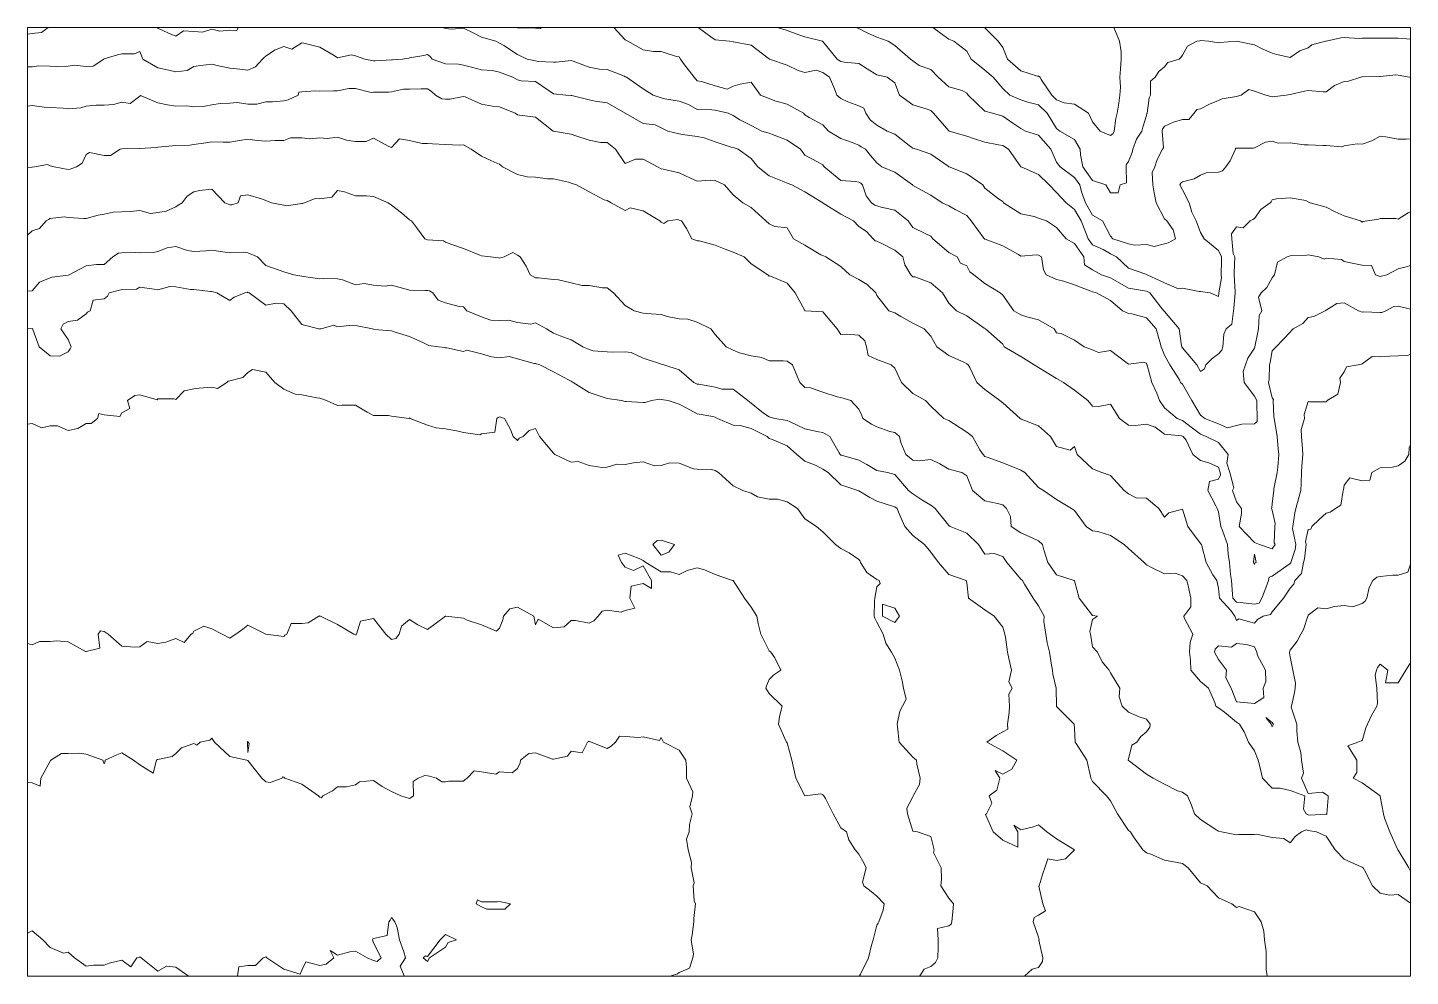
# Paper-space layout 'Layout1' of a CAD drawing. Extents: x 29 to 260, y 20 to 178.
# The model-space entities are those that its viewports show. They can reach past a viewport. Long polylines and large blocks are cut down to what shows.
import ezdxf

# ---------------------------------------------------------------- set-up
doc = ezdxf.new("R2010")
doc.units = 0
doc.header["$LTSCALE"] = 5
doc.linetypes.add('DASHED2', pattern=[9.525, 6.35, -3.175])
doc.layers.add('Contour_Line_Intermediate', color=7, linetype='DASHED2', true_color=0xd9d9d9)
doc.layers.add('Contour_Line_Major', color=7, linetype='Continuous', true_color=0x6b6b6b)
doc.layers.add('L-MON', color=1, linetype='Continuous')

msp = doc.modelspace()

# ---------------------------------------------------------------- linework, layer by layer
at = {"layer": 'Contour_Line_Intermediate', "linetype": 'Continuous', "lineweight": 13, "flags": 128}
for points, elevation in [([(540168.628, 6047545.685), (540169.472, 6047543.996), (540170.317, 6047543.211), (540172.547, 6047540.996), (540173.317, 6047539.967), (540174.126, 6047537.996), (540176.317, 6047536.067), (540179.137, 6047535.176), (540179.317, 6047535.147), (540179.552, 6047534.996), (540179.729, 6047534.584), (540181.506, 6047531.996), (540182.316, 6047531.219), (540183.584, 6047530.729), (540185.316, 6047530.458), (540187.618, 6047528.997), (540188.316, 6047527.552), (540189.589, 6047525.997), (540191.316, 6047525.282), (540191.748, 6047525.565), (540191.926, 6047525.997), (540192.222, 6047528.09), (540192.415, 6047528.997), (540192.672, 6047530.64), (540192.884, 6047531.996), (540192.968, 6047533.344), (540192.877, 6047534.996), (540192.971, 6047536.341), (540193.087, 6047537.996), (540193.087, 6047539.225), (540192.834, 6047540.996), (540191.669, 6047543.643), (540191.909, 6047543.996), (540191.508, 6047546.804)], 905.957), ([(540158.318, 6047544.5), (540159.578, 6047543.996), (540161.317, 6047543.506), (540162.958, 6047542.356), (540164.317, 6047541.31), (540165.182, 6047540.996), (540167.317, 6047539.354), (540168.053, 6047537.996), (540170.317, 6047536.137), (540171.748, 6047534.996), (540173.317, 6047533.073), (540174.52, 6047531.996), (540176.317, 6047531.233), (540177.491, 6047530.822), (540179.317, 6047530.352), (540180.745, 6047528.997), (540182.316, 6047526.429), (540182.833, 6047525.997), (540185.316, 6047524.59), (540186.221, 6047522.997), (540186.275, 6047522.038), (540186.697, 6047519.997), (540188.316, 6047517.766), (540190.508, 6047516.997), (540191.316, 6047515.705), (540192.609, 6047515.705), (540192.932, 6047516.997), (540193.976, 6047517.337), (540193.944, 6047519.997), (540193.932, 6047520.38), (540194.316, 6047520.941), (540194.9, 6047522.413), (540195.024, 6047522.997), (540195.644, 6047524.669), (540196.551, 6047525.997), (540196.69, 6047526.623), (540197.316, 6047528.607), (540197.377, 6047528.935), (540197.413, 6047528.997), (540197.767, 6047531.545), (540198.001, 6047531.996), (540198.001, 6047534.311), (540198.739, 6047534.996), (540199.373, 6047535.939), (540200.316, 6047536.742), (540200.888, 6047537.424), (540202.771, 6047537.996), (540203.064, 6047538.248), (540203.315, 6047538.65), (540204.163, 6047540.149), (540205.738, 6047540.996), (540206.227, 6047541.084), (540206.315, 6047541.108), (540207.712, 6047540.996), (540209.315, 6047540.705), (540209.56, 6047540.751), (540212.315, 6047540.994), (540212.317, 6047540.994), (540215.315, 6047540.395), (540216.603, 6047539.708), (540218.315, 6047538.995), (540219.075, 6047538.756), (540221.315, 6047538.281), (540222.919, 6047539.391), (540224.314, 6047539.915), (540224.932, 6047540.378), (540227.198, 6047540.996), (540227.291, 6047541.02), (540227.314, 6047541.018), (540229.745, 6047541.565), (540230.314, 6047541.611), (540232.842, 6047541.468), (540233.314, 6047541.483), (540235.832, 6047541.478), (540236.314, 6047541.526), (540238.783, 6047541.526), (540239.314, 6047541.477), (540241.997, 6047541.312), (540242.314, 6047541.323), (540245.201, 6047541.108)], 906.956), ([(540144.187, 6047546.996), (540146.318, 6047544.408), (540146.815, 6047543.996), (540149.318, 6047543.095), (540150.721, 6047542.399), (540152.318, 6047541.679), (540154.211, 6047540.996), (540155.318, 6047540.297), (540157.928, 6047537.996), (540158.318, 6047537.737), (540159.379, 6047536.935), (540161.317, 6047536.298), (540162.524, 6047534.996), (540164.317, 6047533.389), (540166.527, 6047532.787), (540167.317, 6047532.348), (540167.56, 6047531.996), (540170.317, 6047529.342), (540171.597, 6047528.997), (540173.317, 6047528.483), (540175.003, 6047527.311), (540176.317, 6047526.414), (540177.132, 6047525.997), (540179.317, 6047525.288), (540181.368, 6047522.997), (540182.316, 6047520.819), (540182.885, 6047519.997), (540185.316, 6047518.267), (540186.179, 6047516.997), (540186.454, 6047515.859), (540187.107, 6047513.997), (540188.316, 6047511.949), (540189.994, 6047510.997), (540191.316, 6047508.474), (540191.72, 6047507.998), (540194.316, 6047507.174), (540195.36, 6047506.953), (540197.316, 6047507.037), (540198.61, 6047506.703), (540200.316, 6047507.177), (540200.958, 6047507.355), (540202.163, 6047507.998), (540201.779, 6047509.534), (540200.715, 6047510.997), (540200.316, 6047511.354), (540198.902, 6047513.997), (540198.604, 6047515.709), (540198.38, 6047516.997), (540198.237, 6047519.075), (540198.726, 6047519.997), (540199.079, 6047521.233), (540199.961, 6047522.997), (540200.126, 6047523.186), (540199.951, 6047525.997), (540200.008, 6047526.304), (540200.316, 6047526.83), (540201.832, 6047527.48), (540203.315, 6047527.931), (540204.397, 6047527.915), (540205.269, 6047528.997), (540205.706, 6047529.606), (540206.315, 6047529.725), (540207.829, 6047530.482), (540209.315, 6047531.108), (540209.939, 6047531.372), (540212.315, 6047531.79), (540212.491, 6047531.82), (540213.107, 6047531.996), (540214.369, 6047532.943), (540215.315, 6047532.659), (540217.207, 6047531.996), (540218.315, 6047531.719), (540220.623, 6047531.996), (540221.315, 6047532.126), (540223.663, 6047532.648), (540224.314, 6047532.792), (540226.794, 6047532.517), (540227.314, 6047532.551), (540228.693, 6047533.617), (540230.314, 6047534.266), (540231.008, 6047534.302), (540233.089, 6047534.996), (540233.255, 6047535.055), (540233.314, 6047535.041), (540236.223, 6047535.087), (540236.314, 6047535.077), (540238.955, 6047535.355), (540239.314, 6047535.344), (540241.199, 6047534.996), (540242.314, 6047534.603), (540242.89, 6047534.42)], 907.956), ([(540131.319, 6047544.888), (540133.118, 6047543.996), (540134.319, 6047543.688), (540134.752, 6047543.563), (540137.319, 6047542.774), (540139.279, 6047542.035), (540140.318, 6047541.702), (540143.214, 6047540.996), (540143.318, 6047540.947), (540145.707, 6047537.996), (540146.318, 6047537.617), (540146.838, 6047537.476), (540149.318, 6047537.278), (540150.683, 6047536.362), (540152.318, 6047535.363), (540154.02, 6047534.996), (540155.318, 6047534.023), (540156.111, 6047531.996), (540158.318, 6047530.386), (540160.691, 6047529.623), (540161.317, 6047529.422), (540161.778, 6047528.997), (540164.317, 6047526.03), (540164.384, 6047525.997), (540167.317, 6047525.124), (540168.608, 6047524.706), (540170.317, 6047524.121), (540172.615, 6047523.699), (540173.317, 6047523.585), (540174.307, 6047522.997), (540176.317, 6047520.049), (540176.387, 6047519.997), (540179.317, 6047518.721), (540181.055, 6047516.997), (540182.316, 6047515.733), (540183.923, 6047513.997), (540185.316, 6047512.896), (540186.399, 6047510.997), (540187.124, 6047509.19), (540187.551, 6047507.998), (540188.316, 6047506.98), (540190.098, 6047506.216), (540191.316, 6047505.502), (540192.291, 6047504.998), (540194.316, 6047503.136), (540197.204, 6047502.109), (540197.316, 6047502.077), (540197.409, 6047501.998), (540200.316, 6047500.652), (540202.659, 6047499.654), (540203.315, 6047499.751), (540206.094, 6047499.219), (540206.315, 6047499.228), (540207.924, 6047498.998), (540209.315, 6047498.402), (540209.384, 6047498.929), (540209.391, 6047498.998), (540209.839, 6047501.474), (540209.801, 6047501.998), (540209.804, 6047504.509), (540209.821, 6047504.998), (540209.315, 6047506.039), (540206.921, 6047507.998), (540206.315, 6047509.087), (540205.607, 6047510.997), (540204.873, 6047512.439), (540204.446, 6047513.997), (540203.315, 6047516.209), (540202.856, 6047516.997), (540203.031, 6047517.281), (540203.315, 6047517.526), (540205.279, 6047518.034), (540206.315, 6047518.638), (540207.271, 6047519.041), (540209.315, 6047519.132), (540209.971, 6047519.341), (540210.575, 6047519.997), (540211.297, 6047521.015), (540212.155, 6047522.997), (540212.194, 6047523.118), (540212.315, 6047523.161), (540215.151, 6047523.161), (540215.315, 6047523.208), (540217.174, 6047524.138), (540218.315, 6047524.328), (540219.272, 6047523.954), (540221.315, 6047524.031), (540223.638, 6047523.673), (540224.314, 6047523.706), (540226.72, 6047523.591), (540227.314, 6047523.563), (540229.925, 6047523.385), (540230.314, 6047523.54), (540232.464, 6047523.847), (540233.314, 6047523.797), (540234.919, 6047524.392), (540236.314, 6047525.164), (540237.274, 6047525.036), (540239.314, 6047524.654), (540240.657, 6047524.654), (540242.314, 6047524.764), (540243.104, 6047525.206)], 908.956), ([(540089.321, 6047546.985), (540090.973, 6047543.996), (540092.321, 6047543.251), (540093.1, 6047543.217), (540095.321, 6047543.167), (540096.188, 6047543.128), (540097.09, 6047543.996), (540097.674, 6047544.642)], 910.956), ([(540107.32, 6047544.708), (540107.76, 6047543.996), (540110.32, 6047541.231), (540110.759, 6047540.996), (540113.32, 6047539.533), (540115.032, 6047539.284), (540116.32, 6047539.28), (540118.894, 6047538.422), (540119.319, 6047538.375), (540119.547, 6047537.996), (540120.059, 6047537.257), (540121.798, 6047534.996), (540122.319, 6047534.383), (540123.041, 6047534.275), (540125.319, 6047533.564), (540127.325, 6047532.991), (540128.319, 6047533.488), (540129.479, 6047533.836), (540131.319, 6047534.171), (540132.906, 6047531.996), (540134.319, 6047531.436), (540135.286, 6047531.029), (540137.319, 6047530.487), (540140.054, 6047528.997), (540140.318, 6047528.688), (540141.035, 6047528.28), (540143.318, 6047527.054), (540144.238, 6047525.997), (540146.318, 6047524.748), (540148.207, 6047524.108), (540149.318, 6047523.63), (540149.701, 6047523.379), (540150.398, 6047522.997), (540151.265, 6047521.944), (540152.318, 6047520.666), (540153.169, 6047519.997), (540155.318, 6047519.123), (540158.244, 6047516.997), (540158.318, 6047516.907), (540158.524, 6047516.791), (540161.317, 6047515.301), (540163.236, 6047513.997), (540164.317, 6047513.504), (540165.385, 6047512.93), (540167.317, 6047511.891), (540168.056, 6047510.997), (540170.169, 6047508.145), (540170.26, 6047507.998), (540170.317, 6047507.946), (540170.388, 6047507.927), (540173.317, 6047506.855), (540175.946, 6047505.369), (540176.317, 6047505.14), (540178.97, 6047505.345), (540179.317, 6047505.275), (540179.811, 6047504.998), (540180.143, 6047502.824), (540180.583, 6047501.998), (540182.316, 6047501.222), (540183.301, 6047501.014), (540185.316, 6047500.308), (540188.029, 6047499.285), (540188.316, 6047499.16), (540188.965, 6047498.998), (540191.316, 6047497.705), (540193.324, 6047495.998), (540194.316, 6047495.546), (540194.855, 6047495.459), (540197.316, 6047494.835), (540198.917, 6047492.998), (540199.512, 6047490.802), (540199.753, 6047489.998), (540200.316, 6047488.613), (540201.202, 6047486.999), (540202.837, 6047484.477), (540203.005, 6047483.999), (540203.315, 6047483.74), (540204.855, 6047480.999), (540206.315, 6047478.564), (540207.04, 6047477.999), (540209.315, 6047477.107), (540210.84, 6047476.474), (540212.315, 6047476.833), (540213.248, 6047477.066), (540215.315, 6047477.137), (540215.795, 6047477.519), (540215.761, 6047477.999), (540215.716, 6047480.598), (540215.709, 6047480.999), (540215.315, 6047481.734), (540213.617, 6047483.999), (540213.428, 6047485.886), (540213.856, 6047486.999), (540214.251, 6047488.062), (540215.315, 6047489.773), (540215.368, 6047489.945), (540215.378, 6047489.998), (540215.876, 6047492.438), (540215.99, 6047492.998), (540216.128, 6047495.185), (540216.56, 6047495.998), (540216.02, 6047498.292), (540216.461, 6047498.998), (540217.416, 6047499.897), (540218.315, 6047501.469), (540218.658, 6047501.998), (540219.176, 6047504.136), (540220.815, 6047504.998), (540221.315, 6047505.162), (540224.037, 6047505.275), (540224.314, 6047505.345), (540226.05, 6047504.998), (540226.954, 6047504.638), (540227.314, 6047504.768), (540229.855, 6047504.538), (540230.314, 6047504.241), (540232.175, 6047503.859), (540233.314, 6047503.625), (540234.868, 6047503.552), (540235.511, 6047501.998), (540236.314, 6047501.735), (540236.562, 6047501.75), (540237.398, 6047501.998), (540239.314, 6047502.988), (540240.649, 6047503.333), (540242.314, 6047503.905), (540244.385, 6047504.069)], 910.956), ([(540009.357, 6047542.028), (540011.325, 6047542.299), (540012.895, 6047542.426), (540014.325, 6047543.502), (540014.628, 6047543.692), (540015.9, 6047543.996), (540016.8, 6047544.521)], 911.956), ([(540031.072, 6047545.247), (540031.385, 6047543.996), (540032.324, 6047543.157), (540033.95, 6047542.37), (540035.324, 6047541.829), (540036.619, 6047542.7), (540038.323, 6047542.601), (540039.79, 6047542.529), (540041.323, 6047542.996), (540042.641, 6047542.678), (540044.323, 6047542.86), (540045.518, 6047542.801), (540045.967, 6047543.996), (540046.73, 6047544.589)], 911.956), ([(540065.961, 6047546.357), (540067.768, 6047543.996), (540068.322, 6047543.842), (540068.498, 6047543.82), (540071.322, 6047543.269), (540071.916, 6047543.401), (540074.322, 6047543.643), (540074.644, 6047543.673), (540077.321, 6047543.465), (540079.643, 6047543.318), (540080.321, 6047543.105), (540081.316, 6047543.002), (540083.321, 6047543.194), (540084.93, 6047542.387), (540086.321, 6047541.648), (540088.733, 6047540.996), (540089.321, 6047540.685), (540090.054, 6047540.263), (540092.321, 6047538.776), (540093.958, 6047537.996), (540095.321, 6047537.719), (540095.72, 6047537.597), (540098.32, 6047537.523), (540098.812, 6047537.505), (540101.32, 6047537.773), (540101.636, 6047537.681), (540104.32, 6047536.672), (540105.98, 6047536.336), (540107.32, 6047536.289), (540110.168, 6047535.148), (540110.32, 6047535.067), (540110.506, 6047534.996), (540113.32, 6047533.027), (540114.99, 6047531.996), (540116.32, 6047531.564), (540116.951, 6047531.365), (540119.319, 6047530.983), (540120.89, 6047530.426), (540122.319, 6047529.618), (540124.781, 6047529.535), (540125.319, 6047529.505), (540127.493, 6047528.997), (540128.319, 6047528.619), (540129.448, 6047527.867), (540131.319, 6047526.934), (540133.138, 6047525.997), (540134.319, 6047525.648), (540134.893, 6047525.423), (540137.319, 6047524.469), (540139.591, 6047522.997), (540140.318, 6047521.981), (540142.52, 6047520.795), (540143.318, 6047520.339), (540143.536, 6047519.997), (540146.318, 6047517.758), (540148.712, 6047517.603), (540149.318, 6047517.439), (540149.616, 6047517.295), (540149.937, 6047516.997), (540150.514, 6047515.194), (540151.396, 6047513.997), (540151.97, 6047513.65), (540152.318, 6047513.541), (540153.036, 6047513.279), (540155.318, 6047512.77), (540157.535, 6047510.997), (540158.318, 6047509.906), (540160.5, 6047508.815), (540161.317, 6047508.431), (540161.671, 6047507.998), (540164.317, 6047505.704), (540165.731, 6047504.998), (540166.289, 6047503.97), (540167.317, 6047503.477), (540167.824, 6047502.505), (540168.474, 6047501.998), (540170.317, 6047500.523), (540172.872, 6047498.998), (540173.317, 6047498.59), (540175.189, 6047495.998), (540176.317, 6047495.319), (540177.337, 6047494.978), (540179.317, 6047494.463), (540181.925, 6047492.998), (540182.316, 6047492.341), (540183.161, 6047492.154), (540185.316, 6047491.076), (540186.921, 6047489.998), (540188.316, 6047489.465), (540189.282, 6047489.033), (540191.316, 6047489.384), (540194.074, 6047487.24), (540194.316, 6047487.11), (540196.874, 6047487.44), (540197.316, 6047487.269), (540197.385, 6047486.999), (540197.4, 6047486.914), (540198.224, 6047483.999), (540199.057, 6047482.258), (540199.499, 6047480.999), (540200.316, 6047479.783), (540202.427, 6047477.999), (540203.315, 6047477.677), (540204.745, 6047476.569), (540206.315, 6047475.393), (540207.291, 6047474.999), (540209.315, 6047474.033), (540210.967, 6047471.999), (540210.746, 6047470.568), (540211.238, 6047468.999), (540211.888, 6047466.427), (540211.67, 6047466), (540212.315, 6047464.106), (540213.165, 6047463), (540213.165, 6047462.15), (540212.785, 6047460), (540215.315, 6047457.312), (540216.146, 6047457), (540218.315, 6047456.273), (540218.779, 6047457), (540218.597, 6047457.283), (540218.711, 6047460), (540218.778, 6047460.464), (540218.315, 6047462.716), (540218.182, 6047463), (540218.226, 6047463.089), (540218.315, 6047463.841), (540218.541, 6047466), (540218.563, 6047466.248), (540219.103, 6047468.999), (540219.233, 6047469.917), (540219.377, 6047471.999), (540219.294, 6047472.978), (540219.122, 6047474.999), (540219.031, 6047475.715), (540218.625, 6047477.999), (540218.584, 6047478.268), (540218.478, 6047480.999), (540218.5, 6047481.184), (540218.315, 6047481.451), (540217.659, 6047483.999), (540217.805, 6047484.508), (540217.862, 6047486.999), (540217.969, 6047487.344), (540218.315, 6047489.298), (540218.972, 6047489.998), (540221.315, 6047492.405), (540221.557, 6047492.756), (540221.8, 6047492.998), (540223.418, 6047493.894), (540224.314, 6047494.858), (540225.263, 6047495.05), (540227.139, 6047495.998), (540227.244, 6047496.068), (540227.314, 6047496.086), (540229.1, 6047497.212), (540230.314, 6047497.318), (540232.69, 6047495.998), (540233.314, 6047495.767), (540233.518, 6047495.794), (540236.314, 6047495.722), (540236.599, 6047495.713), (540237.278, 6047495.998), (540238.609, 6047496.703), (540239.314, 6047496.761), (540242.296, 6047496.016), (540242.314, 6047496.016), (540245.291, 6047496.02)], 911.956), ([(540008.325, 6047536.384), (540010.031, 6047536.702), (540011.325, 6047536.702), (540012.431, 6047536.89), (540014.325, 6047536.825), (540015.574, 6047536.746), (540017.324, 6047536.808), (540018.345, 6047536.975), (540020.324, 6047536.789), (540021.499, 6047536.821), (540023.285, 6047537.996), (540023.293, 6047538.027), (540023.324, 6047538.055), (540025.587, 6047538.733), (540026.324, 6047538.867), (540028.424, 6047538.896), (540029.324, 6047539.251), (540029.826, 6047537.996), (540032.324, 6047536.575), (540034.164, 6047536.156), (540035.324, 6047535.867), (540037.203, 6047536.117), (540038.323, 6047536.79), (540039.403, 6047536.916), (540041.323, 6047537.141), (540042.415, 6047536.904), (540044.323, 6047536.515), (540046.004, 6047536.315), (540047.323, 6047536.158), (540048.602, 6047536.717), (540049.756, 6047537.996), (540050.066, 6047538.252), (540050.323, 6047538.485), (540051.799, 6047539.519), (540053.323, 6047540.106), (540054.658, 6047539.661), (540056.322, 6047540.72), (540056.659, 6047540.659), (540059.322, 6047539.993), (540061.723, 6047538.595), (540062.322, 6047538.211), (540064.616, 6047538.702), (540065.322, 6047538.542), (540066.855, 6047537.996), (540068.322, 6047537.729), (540068.583, 6047537.735), (540071.322, 6047537.866), (540071.452, 6047537.866), (540073.147, 6047537.996), (540074.175, 6047538.143), (540074.322, 6047538.216), (540076.692, 6047538.626), (540077.321, 6047538.783), (540077.759, 6047538.434), (540078.109, 6047537.996), (540080.321, 6047537.193), (540082.466, 6047537.141), (540083.321, 6047536.972), (540084.649, 6047536.669), (540086.321, 6047536.23), (540088.189, 6047536.129), (540089.321, 6047535.822), (540091.571, 6047534.996), (540092.321, 6047534.525), (540092.949, 6047534.368), (540095.321, 6047534.261), (540097.634, 6047532.683), (540098.32, 6047532.215), (540100.429, 6047531.996), (540101.32, 6047531.94), (540101.396, 6047531.921), (540104.32, 6047531.19), (540105.321, 6047530.995), (540107.32, 6047530.702), (540110.3, 6047528.997), (540110.32, 6047528.974), (540110.395, 6047528.921), (540113.32, 6047527.231), (540115.285, 6047527.031), (540116.32, 6047526.527), (540117.446, 6047525.997), (540119.319, 6047525.528), (540119.887, 6047525.429), (540122.319, 6047525.109), (540123.472, 6047524.844), (540125.319, 6047524.225), (540128.007, 6047523.309), (540128.319, 6047523.279), (540129.141, 6047522.997), (540131.319, 6047521.4), (540132.471, 6047519.997), (540134.319, 6047518.498), (540136.815, 6047517.501), (540137.319, 6047517.287), (540138.136, 6047516.997), (540140.318, 6047515.861), (540143.3, 6047513.997), (540143.318, 6047513.991), (540143.333, 6047513.982), (540146.318, 6047512.139), (540148.399, 6047510.997), (540149.318, 6047510.09), (540150.574, 6047509.253), (540151.672, 6047507.998), (540152.014, 6047507.694), (540152.318, 6047507.6), (540153.056, 6047507.259), (540155.318, 6047506.129), (540156.632, 6047504.998), (540156.986, 6047503.666), (540157.964, 6047501.998), (540158.318, 6047501.674), (540158.658, 6047501.658), (540161.317, 6047500.66), (540163.247, 6047498.998), (540164.317, 6047497.263), (540165.582, 6047495.998), (540167.317, 6047495.133), (540170.242, 6047493.074), (540170.317, 6047493.023), (540170.424, 6047492.998), (540173.317, 6047490.426), (540173.561, 6047489.998), (540176.317, 6047488.35), (540178.576, 6047486.999), (540179.317, 6047486.505), (540180.553, 6047485.762), (540182.316, 6047484.671), (540183.454, 6047483.999), (540185.316, 6047482.725), (540187.544, 6047480.999), (540188.316, 6047480.08), (540189.315, 6047480), (540191.316, 6047480.426), (540192.834, 6047477.999), (540194.316, 6047476.887), (540195.475, 6047476.84), (540197.316, 6047477.078), (540198.739, 6047476.576), (540200.316, 6047475.422), (540203.171, 6047475.143), (540203.315, 6047475.091), (540203.434, 6047474.999), (540203.912, 6047474.403), (540205.047, 6047471.999), (540206.315, 6047471.003), (540207.696, 6047470.619), (540209.315, 6047469.882), (540209.592, 6047468.999), (540209.686, 6047468.629), (540209.315, 6047467.902), (540207.806, 6047467.509), (540207.564, 6047466), (540208.891, 6047463.423), (540209.132, 6047463), (540209.315, 6047462.429), (540209.715, 6047460), (540209.985, 6047459.33), (540210.843, 6047457), (540210.933, 6047455.382), (540211.142, 6047454), (540211.316, 6047451.999), (540211.502, 6047451), (540211.647, 6047448.668), (540211.717, 6047448), (540212.315, 6047447.346), (540213.027, 6047447.288), (540215.315, 6047447.037), (540216.105, 6047447.21), (540216.566, 6047448), (540217.036, 6047449.279), (540217.668, 6047451), (540217.804, 6047451.511), (540218.315, 6047451.674), (540220.723, 6047453.408), (540221.315, 6047453.815), (540221.407, 6047453.908), (540221.423, 6047454), (540222.14, 6047456.175), (540222.222, 6047457), (540221.677, 6047459.638), (540221.761, 6047460), (540222.045, 6047462.27), (540222.234, 6047463), (540222.686, 6047464.628), (540223.066, 6047466), (540223.114, 6047467.2), (540223.186, 6047468.999), (540223.262, 6047470.052), (540223.403, 6047471.999), (540223.365, 6047472.949), (540223.207, 6047474.999), (540223.139, 6047476.174), (540223.668, 6047477.999), (540223.604, 6047478.71), (540224.314, 6047480.861), (540224.494, 6047480.82), (540227.314, 6047480.82), (540227.386, 6047480.927), (540227.461, 6047480.999), (540229.224, 6047482.089), (540229.672, 6047483.999), (540229.586, 6047484.727), (540230.314, 6047485.823), (540230.686, 6047486.627), (540232.667, 6047486.999), (540233.22, 6047487.092), (540233.314, 6047487.164), (540234.959, 6047488.353), (540236.314, 6047488.324), (540237.911, 6047488.401), (540239.314, 6047488.469), (540240.772, 6047488.54), (540242.314, 6047488.891), (540243.213, 6047489.099)], 912.956), ([(540009.348, 6047530.02), (540011.325, 6047530.248), (540013.351, 6047529.97), (540014.325, 6047529.907), (540016.505, 6047529.816), (540017.324, 6047529.721), (540019.459, 6047529.861), (540020.324, 6047530.137), (540022.022, 6047530.299), (540023.324, 6047530.299), (540024.886, 6047530.435), (540026.324, 6047530.794), (540027.697, 6047530.623), (540029.324, 6047531.844), (540029.409, 6047531.911), (540032.324, 6047530.689), (540033.945, 6047530.375), (540035.324, 6047530.146), (540037.126, 6047530.194), (540038.323, 6047530.021), (540040.147, 6047530.173), (540041.323, 6047530.386), (540042.705, 6047530.614), (540044.323, 6047530.678), (540045.574, 6047530.745), (540047.323, 6047530.479), (540048.84, 6047530.479), (540050.323, 6047530.891), (540051.434, 6047530.885), (540053.323, 6047531.045), (540054.088, 6047531.231), (540055.737, 6047531.996), (540055.846, 6047532.472), (540056.322, 6047532.54), (540058.614, 6047532.704), (540059.322, 6047532.66), (540061.604, 6047532.715), (540062.322, 6047532.689), (540064.19, 6047533.128), (540065.322, 6047533.128), (540067.907, 6047532.411), (540068.322, 6047532.481), (540070.837, 6047532.481), (540071.322, 6047532.521), (540073.302, 6047533.016), (540074.322, 6047533.016), (540076.28, 6047533.038), (540077.321, 6047533.049), (540077.953, 6047532.628), (540078.638, 6047531.996), (540079.69, 6047531.365), (540080.321, 6047531.345), (540081.018, 6047531.3), (540083.321, 6047531.779), (540083.629, 6047531.689), (540086.321, 6047530.467), (540088.144, 6047530.173), (540089.321, 6047530.016), (540091.959, 6047528.997), (540092.321, 6047528.683), (540092.659, 6047528.658), (540095.321, 6047528.288), (540098.315, 6047525.997), (540098.32, 6047525.995), (540098.323, 6047525.995), (540101.32, 6047525.454), (540102.098, 6047525.219), (540104.32, 6047524.5), (540106.205, 6047524.112), (540107.32, 6047524.112), (540108.685, 6047522.997), (540110.32, 6047520.594), (540112.036, 6047521.281), (540113.32, 6047521.281), (540115.72, 6047519.997), (540116.32, 6047519.692), (540116.672, 6047519.644), (540119.319, 6047519.012), (540121.207, 6047518.109), (540122.319, 6047517.628), (540124.498, 6047517.818), (540125.319, 6047517.738), (540126.906, 6047516.997), (540128.319, 6047515.328), (540129.946, 6047513.997), (540131.319, 6047513.234), (540133.797, 6047510.997), (540134.319, 6047510.52), (540135.273, 6047510.043), (540137.319, 6047509.816), (540138.401, 6047507.998), (540140.318, 6047506.962), (540142.955, 6047505.361), (540143.318, 6047505.208), (540143.817, 6047504.998), (540146.318, 6047503.403), (540147.8, 6047501.998), (540149.318, 6047501.213), (540150.695, 6047500.375), (540152.148, 6047498.998), (540152.19, 6047498.871), (540152.318, 6047498.561), (540154.312, 6047495.998), (540155.318, 6047495.633), (540156.29, 6047495.026), (540158.318, 6047493.917), (540160.207, 6047492.998), (540161.317, 6047491.764), (540162.308, 6047489.998), (540164.317, 6047488.548), (540166.955, 6047487.36), (540167.317, 6047487.161), (540167.538, 6047486.999), (540167.808, 6047486.507), (540168.989, 6047483.999), (540170.317, 6047482.87), (540172.823, 6047480.999), (540173.317, 6047480.632), (540176.253, 6047477.999), (540176.317, 6047477.941), (540176.405, 6047477.91), (540179.317, 6047476.801), (540181.272, 6047474.999), (540182.316, 6047473.317), (540184.56, 6047472.756), (540185.316, 6047473.361), (540185.751, 6047471.999), (540188.316, 6047469.636), (540189.866, 6047468.999), (540191.316, 6047468.516), (540193.614, 6047466), (540194.316, 6047465.441), (540195.562, 6047464.753), (540197.316, 6047464.691), (540199.38, 6047463), (540200.316, 6047461.53), (540201.051, 6047462.265), (540203.315, 6047462.882), (540204.24, 6047460), (540206.315, 6047457.155), (540206.47, 6047457), (540206.552, 6047456.764), (540207.261, 6047454), (540208.396, 6047451.919), (540209.028, 6047451), (540209.315, 6047449.687), (540209.49, 6047448), (540211.368, 6047445.947), (540212.084, 6047445.001), (540212.315, 6047444.32), (540212.734, 6047444.582), (540215.315, 6047443.865), (540215.839, 6047444.476), (540216.775, 6047445.001), (540218.037, 6047445.278), (540218.315, 6047445.753), (540220.161, 6047448), (540221.315, 6047449.676), (540221.926, 6047450.389), (540222.071, 6047451), (540223.193, 6047452.122), (540223.506, 6047454), (540223.706, 6047454.608), (540223.947, 6047457), (540223.851, 6047457.464), (540224.314, 6047459.462), (540224.752, 6047459.563), (540224.897, 6047460), (540226.154, 6047461.16), (540227.314, 6047462.231), (540227.96, 6047462.354), (540228.86, 6047463), (540229.739, 6047463.575), (540230.13, 6047466), (540230.191, 6047466.123), (540230.314, 6047466.863), (540231.23, 6047468.084), (540233.314, 6047467.62), (540234.577, 6047467.736), (540234.901, 6047468.999), (540235.801, 6047469.512), (540236.314, 6047469.77), (540238.397, 6047469.916), (540239.314, 6047470.138), (540240.443, 6047470.87), (540241.081, 6047471.999), (540241.169, 6047473.144), (540241.911, 6047474.999), (540242.09, 6047475.223), (540242.314, 6047475.402), (540244.547, 6047474.999)], 913.956), ([(540243.262, 6047438.052), (540242.314, 6047438.011), (540241.269, 6047437.046), (540240.572, 6047436.001), (540239.314, 6047433.903), (540237.216, 6047433.903), (540237.598, 6047436.001), (540236.314, 6047437.01), (540235.857, 6047436.458), (540235.697, 6047436.001), (540235.478, 6047435.166), (540235.769, 6047433.001), (540235.864, 6047430.451), (540235.772, 6047430.001), (540234.862, 6047428.453), (540234.187, 6047427.001), (540233.91, 6047426.405), (540233.314, 6047424.185), (540233.131, 6047424.185), (540232.582, 6047424.002), (540230.915, 6047423.401), (540232.408, 6047421.002), (540232.408, 6047418.908), (540231.803, 6047418.002), (540233.314, 6047417.182), (540236.289, 6047415.002), (540236.314, 6047414.901), (540236.894, 6047412.002), (540237.039, 6047411.277), (540237.914, 6047409.002), (540239.217, 6047406.1), (540239.256, 6047406.002), (540239.314, 6047405.939), (540241.108, 6047403.003), (540242.314, 6047400.291), (540242.761, 6047400.003)], 915.956), ([(540243.49, 6047395.826), (540242.314, 6047395.363), (540241.493, 6047397.003), (540239.314, 6047398.556), (540237.864, 6047398.453), (540236.314, 6047398.779), (540235.01, 6047400.003), (540233.687, 6047402.63), (540233.48, 6047403.003), (540233.314, 6047403.14), (540233.12, 6047403.197), (540230.314, 6047404.464), (540228.796, 6047406.002), (540227.314, 6047408.28), (540225.675, 6047409.002), (540224.314, 6047409.217), (540223.943, 6047409.373), (540223.201, 6047409.002), (540222.1, 6047408.217), (540221.315, 6047407.187), (540220.24, 6047407.927), (540218.315, 6047408.049), (540215.689, 6047408.628), (540215.315, 6047408.566), (540212.751, 6047408.566), (540212.315, 6047408.527), (540209.83, 6047409.002), (540209.315, 6047409.14), (540209.041, 6047409.277), (540206.315, 6047411.094), (540205.352, 6047412.002), (540204.826, 6047413.491), (540204.146, 6047415.002), (540203.315, 6047415.648), (540202.473, 6047415.845), (540200.316, 6047416.958), (540198.428, 6047418.002), (540197.316, 6047418.643), (540194.479, 6047420.838), (540194.316, 6047420.928), (540194.279, 6047421.002), (540194.265, 6047421.053), (540194.316, 6047421.205), (540194.848, 6047423.47), (540195.707, 6047424.002), (540196.39, 6047424.927), (540197.316, 6047425.698), (540197.849, 6047426.468), (540197.933, 6047427.001), (540197.316, 6047427.839), (540196.082, 6047428.235), (540194.316, 6047429.014), (540193.267, 6047430.001), (540192.742, 6047431.575), (540192.837, 6047433.001), (540191.316, 6047435.537), (540191.063, 6047436.001), (540189.924, 6047437.393), (540189.119, 6047439.001), (540188.316, 6047439.912), (540187.953, 6047442.001), (540187.863, 6047442.454), (540188.316, 6047444.457), (540188.642, 6047444.675), (540189.13, 6047445.001), (540188.316, 6047445.134), (540186.064, 6047448), (540185.316, 6047450.9), (540185.236, 6047451), (540182.316, 6047451.913), (540180.856, 6047454), (540180.198, 6047456.118), (540179.952, 6047457), (540179.317, 6047457.579), (540178.247, 6047458.07), (540176.317, 6047458.909), (540174.748, 6047460), (540174.644, 6047461.673), (540173.959, 6047463), (540173.317, 6047463.578), (540172.472, 6047463.845), (540170.317, 6047464.29), (540168.288, 6047466), (540167.317, 6047468.426), (540166.499, 6047468.999), (540164.317, 6047469.581), (540162.844, 6047470.473), (540161.317, 6047471.157), (540159.368, 6047470.949), (540158.318, 6047471.082), (540157.166, 6047471.999), (540156.324, 6047473.993), (540156.107, 6047474.999), (540155.318, 6047475.687), (540154.471, 6047475.846), (540152.318, 6047476.6), (540151.415, 6047477.096), (540149.986, 6047477.999), (540149.817, 6047478.498), (540149.318, 6047479.582), (540147.947, 6047480.999), (540146.318, 6047481.531), (540145.71, 6047481.607), (540143.318, 6047482.404), (540141.21, 6047483.107), (540140.318, 6047483.167), (540139.457, 6047483.999), (540138.849, 6047485.468), (540138.215, 6047486.999), (540137.319, 6047487.562), (540136.671, 6047487.646), (540134.319, 6047487.646), (540133.121, 6047488.196), (540131.319, 6047488.502), (540129.368, 6047488.95), (540128.319, 6047489.445), (540127.146, 6047489.998), (540125.319, 6047492.054), (540124.61, 6047492.998), (540122.319, 6047494.082), (540120.747, 6047494.571), (540119.319, 6047494.657), (540117.292, 6047495.025), (540116.32, 6047495.357), (540113.8, 6047495.517), (540113.32, 6047495.599), (540111.78, 6047495.998), (540110.32, 6047496.874), (540108.369, 6047498.998), (540107.32, 6047499.813), (540106.505, 6047499.813), (540104.32, 6047500.199), (540103.119, 6047500.199), (540101.32, 6047500.668), (540099.183, 6047501.135), (540098.32, 6047501.223), (540095.848, 6047501.47), (540095.321, 6047501.47), (540094.457, 6047501.998), (540093.757, 6047503.434), (540092.762, 6047504.998), (540092.321, 6047505.273), (540091.582, 6047505.736), (540090.089, 6047504.998), (540089.321, 6047504.798), (540089.178, 6047504.855), (540087.803, 6047504.998), (540086.321, 6047505.162), (540086.039, 6047505.28), (540083.321, 6047506.41), (540081.203, 6047507.116), (540080.321, 6047507.468), (540080.01, 6047507.686), (540077.321, 6047507.854), (540076.895, 6047507.998), (540075.659, 6047509.66), (540074.665, 6047510.997), (540074.322, 6047511.175), (540072.999, 6047512.32), (540071.322, 6047513.631), (540070.736, 6047513.997), (540068.322, 6047515.07), (540067.129, 6047515.19), (540065.322, 6047515.168), (540063.449, 6047515.871), (540062.322, 6047516.059), (540061.338, 6047514.982), (540059.322, 6047514.696), (540058.554, 6047514.765), (540056.762, 6047513.997), (540056.426, 6047513.893), (540056.322, 6047513.901), (540053.789, 6047513.531), (540053.323, 6047513.606), (540051.302, 6047513.997), (540050.323, 6047514.391), (540049.614, 6047514.706), (540047.323, 6047515.361), (540046.13, 6047515.191), (540045.731, 6047513.997), (540044.657, 6047513.663), (540044.323, 6047513.663), (540043.513, 6047513.997), (540041.323, 6047516.282), (540039.246, 6047516.074), (540038.323, 6047515.869), (540037.178, 6047515.143), (540036.388, 6047513.997), (540035.684, 6047513.637), (540035.324, 6047513.327), (540033.699, 6047512.622), (540032.324, 6047512.377), (540031.09, 6047512.231), (540029.324, 6047512.709), (540027.767, 6047512.555), (540026.324, 6047512.494), (540024.88, 6047512.441), (540023.324, 6047512.107), (540022.342, 6047511.98), (540020.324, 6047511.382), (540019.942, 6047511.379), (540017.324, 6047511.562), (540016.67, 6047511.652), (540014.325, 6047511.375), (540014.079, 6047511.243), (540013.683, 6047510.997), (540012.564, 6047509.758), (540011.325, 6047509.317), (540009.904, 6047507.998), (540008.325, 6047506.715)], 915.956), ([(540216.681, 6047383.637), (540217.439, 6047385.003), (540217.292, 6047386.026), (540217.292, 6047388.003), (540217.292, 6047389.026), (540217.01, 6047391.003), (540216.894, 6047392.424), (540216.442, 6047394.003), (540215.315, 6047395.694), (540212.78, 6047396.538), (540212.315, 6047396.383), (540211.563, 6047397.003), (540209.315, 6047397.998), (540207.451, 6047400.003), (540206.315, 6047400.527), (540204.279, 6047403.003), (540203.315, 6047403.728), (540202.419, 6047403.899), (540200.316, 6047404.3), (540198.045, 6047405.273), (540197.316, 6047405.488), (540196.683, 6047406.002), (540195.145, 6047408.173), (540194.67, 6047409.002), (540194.316, 6047409.241), (540192.475, 6047412.002), (540191.316, 6047414.215), (540190.65, 6047415.002), (540188.316, 6047417.442), (540188.023, 6047418.002), (540187.98, 6047418.338), (540187.382, 6047421.002), (540185.571, 6047423.747), (540185.425, 6047424.002), (540185.316, 6047426.316), (540185.259, 6047427.001), (540182.316, 6047429.944), (540182.294, 6047430.001), (540182.296, 6047430.022), (540182.227, 6047433.001), (540181.676, 6047435.36), (540181.627, 6047436.001), (540181.45, 6047436.867), (540181.107, 6047439.001), (540180.748, 6047440.569), (540180.496, 6047442.001), (540180.191, 6047444.126), (540180.254, 6047445.001), (540179.317, 6047446.746), (540178.376, 6047448), (540176.966, 6047450.351), (540176.622, 6047451), (540176.317, 6047451.193), (540174.02, 6047454), (540173.317, 6047454.962), (540171.864, 6047455.453), (540170.317, 6047455.363), (540169.288, 6047457), (540167.317, 6047458.892), (540164.548, 6047460), (540164.317, 6047460.144), (540162.063, 6047463), (540161.317, 6047463.529), (540160.007, 6047464.31), (540158.318, 6047465.435), (540157.571, 6047466), (540155.318, 6047468.672), (540154.115, 6047468.999), (540152.318, 6047469.327), (540150.655, 6047470.337), (540149.318, 6047471.086), (540146.437, 6047471.88), (540146.318, 6047471.916), (540146.197, 6047471.999), (540146.026, 6047472.291), (540144.447, 6047474.999), (540143.318, 6047475.66), (540142.545, 6047475.773), (540140.318, 6047476.268), (540137.844, 6047477.474), (540137.319, 6047477.704), (540135.3, 6047477.999), (540134.319, 6047478.315), (540133.402, 6047478.916), (540131.319, 6047480.582), (540130.762, 6047480.999), (540128.319, 6047482.89), (540126.428, 6047482.89), (540125.319, 6047483.218), (540122.579, 6047483.739), (540122.319, 6047483.773), (540121.742, 6047483.999), (540119.319, 6047486.152), (540116.779, 6047486.999), (540116.32, 6047487.105), (540116.199, 6047487.119), (540113.32, 6047488.081), (540111.293, 6047489.025), (540110.32, 6047489.121), (540108.233, 6047489.086), (540107.32, 6047489.119), (540104.982, 6047489.337), (540104.32, 6047489.546), (540103.247, 6047489.998), (540101.32, 6047491.154), (540099.481, 6047491.837), (540098.32, 6047492.269), (540097.198, 6047492.998), (540095.321, 6047493.963), (540094.565, 6047493.754), (540092.321, 6047494.055), (540090.915, 6047494.404), (540089.321, 6047494.382), (540087.886, 6047494.434), (540086.321, 6047494.973), (540083.857, 6047495.998), (540083.321, 6047496.646), (540082.623, 6047496.696), (540080.321, 6047497.335), (540079.074, 6047497.751), (540078.183, 6047498.998), (540077.639, 6047499.316), (540077.321, 6047499.375), (540076.912, 6047499.407), (540074.322, 6047499.453), (540073.728, 6047499.591), (540071.322, 6047500.268), (540070.223, 6047500.097), (540068.322, 6047500.282), (540066.749, 6047500.571), (540065.322, 6047500.35), (540063.144, 6047501.176), (540062.322, 6047501.355), (540059.949, 6047501.371), (540059.322, 6047501.347), (540056.602, 6047501.718), (540056.322, 6047501.793), (540054.993, 6047501.998), (540053.323, 6047502.513), (540052.561, 6047502.76), (540050.323, 6047503.54), (540048.921, 6047504.998), (540047.323, 6047505.675), (540046.524, 6047505.796), (540044.323, 6047505.715), (540043.543, 6047505.778), (540041.323, 6047506.097), (540040.295, 6047506.026), (540038.323, 6047505.89), (540037.283, 6047506.038), (540035.324, 6047506.747), (540033.84, 6047506.481), (540032.324, 6047505.883), (540031.611, 6047505.71), (540029.324, 6047505.653), (540028.578, 6047505.744), (540026.324, 6047505.668), (540025.724, 6047505.598), (540024.804, 6047504.998), (540023.324, 6047503.748), (540022.074, 6047503.748), (540020.324, 6047503.495), (540017.518, 6047501.998), (540017.37, 6047501.952), (540017.324, 6047501.946), (540014.697, 6047501.625), (540014.325, 6047501.508), (540012.562, 6047500.76), (540011.325, 6047499.316), (540008.52, 6047499.194)], 916.956), ([(540175.484, 6047382.837), (540176.317, 6047384.295), (540176.662, 6047384.658), (540176.991, 6047385.003), (540178.243, 6047386.077), (540179.317, 6047386.399), (540179.963, 6047387.357), (540179.99, 6047388.003), (540179.372, 6047390.947), (540179.383, 6047391.003), (540179.317, 6047391.419), (540178.382, 6047394.003), (540178.589, 6047394.73), (540179.317, 6047395.094), (540180.482, 6047395.837), (540180.04, 6047397.003), (540179.345, 6047399.974), (540179.373, 6047400.003), (540180.092, 6047402.227), (540180.343, 6047403.003), (540180.826, 6047404.493), (540182.316, 6047404.222), (540183.8, 6047404.519), (540185.283, 6047406.002), (540182.316, 6047407.842), (540180.684, 6047409.002), (540179.317, 6047410.178), (540178.461, 6047409.858), (540176.317, 6047409.381), (540175.181, 6047410.138), (540175.83, 6047409.002), (540175.837, 6047406.482), (540173.317, 6047407.647), (540171.729, 6047409.002), (540170.422, 6047411.897), (540170.625, 6047412.002), (540171.5, 6047413.819), (540171.035, 6047415.002), (540172.349, 6047415.97), (540172.855, 6047418.002), (540172.082, 6047419.237), (540173.317, 6047418.633), (540174.824, 6047419.495), (540175.685, 6047421.002), (540173.317, 6047422.569), (540170.66, 6047424.002), (540172.211, 6047425.108), (540173.317, 6047425.686), (540174.162, 6047426.156), (540174.106, 6047427.001), (540174.366, 6047428.952), (540174.431, 6047430.001), (540174.344, 6047431.974), (540174.887, 6047433.001), (540174.364, 6047434.048), (540174.775, 6047436.001), (540174.364, 6047437.954), (540174.102, 6047439.001), (540173.783, 6047441.534), (540173.657, 6047442.001), (540173.317, 6047443.166), (540171.873, 6047445.001), (540170.317, 6047446.085), (540167.602, 6047448), (540167.317, 6047450.561), (540167.244, 6047451), (540164.317, 6047451.976), (540162.582, 6047454), (540161.317, 6047455.679), (540160.273, 6047457), (540158.318, 6047458.504), (540156.99, 6047460), (540155.93, 6047462.387), (540155.712, 6047463), (540155.318, 6047463.295), (540154.915, 6047463.403), (540152.318, 6047464.202), (540151.123, 6047464.804), (540149.318, 6047465.962), (540149.16, 6047466), (540146.318, 6047466.952), (540144.178, 6047468.999), (540143.318, 6047469.568), (540142.157, 6047470.161), (540140.318, 6047470.902), (540138.955, 6047471.999), (540137.319, 6047473.435), (540134.755, 6047474.563), (540134.319, 6047474.678), (540134.008, 6047474.999), (540131.319, 6047476.321), (540129.496, 6047476.822), (540128.319, 6047476.898), (540125.694, 6047477.999), (540125.319, 6047478.254), (540124.964, 6047478.354), (540122.319, 6047478.783), (540120.576, 6047479.742), (540119.319, 6047480.397), (540117.472, 6047480.999), (540116.32, 6047481.173), (540116.075, 6047481.244), (540114.686, 6047480.999), (540113.643, 6047480.675), (540113.32, 6047480.688), (540110.445, 6047480.874), (540110.32, 6047480.826), (540109.666, 6047480.999), (540107.32, 6047481.381), (540106.778, 6047481.541), (540104.32, 6047482.36), (540101.639, 6047483.999), (540101.32, 6047484.232), (540100.834, 6047484.485), (540098.32, 6047485.791), (540096.057, 6047486.999), (540095.321, 6047487.21), (540095.101, 6047487.218), (540092.321, 6047487.973), (540090.952, 6047488.368), (540089.321, 6047488.145), (540088.003, 6047488.317), (540086.321, 6047488.796), (540083.87, 6047489.449), (540083.321, 6047489.191), (540080.531, 6047489.789), (540080.321, 6047489.789), (540080.2, 6047489.877), (540079.167, 6047489.998), (540077.516, 6047490.193), (540077.321, 6047490.306), (540076.666, 6047490.654), (540074.322, 6047491.679), (540071.921, 6047492.399), (540071.322, 6047492.649), (540068.43, 6047492.89), (540068.322, 6047492.924), (540068.113, 6047492.998), (540065.322, 6047493.561), (540064.717, 6047493.603), (540062.322, 6047493.294), (540061.701, 6047493.619), (540059.572, 6047492.998), (540059.363, 6047492.958), (540059.322, 6047492.942), (540059.167, 6047492.998), (540056.322, 6047493.729), (540054.557, 6047495.998), (540053.323, 6047497.173), (540052.044, 6047497.277), (540050.323, 6047496.921), (540047.553, 6047498.998), (540047.323, 6047499.084), (540047.246, 6047499.075), (540046.862, 6047498.998), (540045.049, 6047498.273), (540044.323, 6047497.728), (540042.179, 6047498.998), (540041.323, 6047499.241), (540041.08, 6047499.241), (540038.323, 6047499.536), (540037.786, 6047499.536), (540035.324, 6047499.967), (540034.294, 6047500.028), (540032.324, 6047499.476), (540031.694, 6047499.627), (540029.324, 6047499.951), (540028.736, 6047499.586), (540026.324, 6047499.543), (540025.909, 6047499.413), (540024.204, 6047498.998), (540023.89, 6047498.432), (540023.324, 6047498.008), (540021.537, 6047497.785), (540021.026, 6047495.998), (540020.575, 6047495.747), (540020.324, 6047495.485), (540018.893, 6047494.429), (540017.324, 6047494.219), (540016.534, 6047493.789), (540016.129, 6047492.998), (540017.324, 6047491.205), (540017.85, 6047489.998), (540017.664, 6047489.659), (540017.324, 6047489.121), (540015.918, 6047488.405), (540014.325, 6047488.479), (540012.528, 6047489.998), (540011.427, 6047492.896), (540011.448, 6047492.998), (540011.325, 6047493.03), (540008.579, 6047493.253)], 917.956), ([(540158.631, 6047382.004), (540159.384, 6047383.937), (540159.482, 6047385.003), (540160.2, 6047386.121), (540161.317, 6047386.515), (540162.094, 6047387.227), (540162.489, 6047388.003), (540162.57, 6047389.751), (540162.57, 6047391.003), (540162.434, 6047392.887), (540164.317, 6047393.349), (540164.686, 6047393.634), (540164.841, 6047394.003), (540165.057, 6047396.263), (540165.127, 6047397.003), (540164.317, 6047397.962), (540162.988, 6047400.003), (540163.119, 6047401.201), (540163.062, 6047403.003), (540161.743, 6047405.577), (540161.894, 6047406.002), (540161.317, 6047408.235), (540159.095, 6047409.002), (540158.318, 6047409.158), (540157.445, 6047412.002), (540157.323, 6047412.997), (540158.318, 6047414.846), (540158.369, 6047414.95), (540158.382, 6047415.002), (540159.402, 6047416.918), (540159.563, 6047418.002), (540158.978, 6047420.341), (540158.928, 6047421.002), (540158.318, 6047421.511), (540156.051, 6047424.002), (540155.75, 6047426.569), (540155.723, 6047427.001), (540156.131, 6047429.188), (540156.601, 6047430.001), (540157.177, 6047431.142), (540156.773, 6047433.001), (540156.559, 6047434.243), (540156.063, 6047436.001), (540155.318, 6047437.982), (540154.736, 6047439.001), (540153.818, 6047440.501), (540153.337, 6047442.001), (540152.318, 6047444.037), (540151.997, 6047444.679), (540151.89, 6047445.001), (540151.892, 6047447.575), (540151.97, 6047448), (540152.318, 6047449.912), (540152.862, 6047450.456), (540152.681, 6047451), (540152.318, 6047451.128), (540150.634, 6047452.317), (540149.605, 6047454), (540149.539, 6047454.221), (540149.318, 6047454.454), (540147.699, 6047455.619), (540146.318, 6047456.315), (540145.435, 6047457), (540143.318, 6047459.117), (540142.215, 6047460), (540140.318, 6047461.263), (540139.085, 6047463), (540137.319, 6047464.104), (540135.749, 6047464.57), (540134.319, 6047464.57), (540132.384, 6047464.934), (540131.319, 6047465.535), (540129.95, 6047466), (540128.319, 6047466.752), (540125.885, 6047468.999), (540125.319, 6047469.328), (540124.797, 6047469.522), (540122.319, 6047469.55), (540121.723, 6047469.596), (540119.319, 6047470.551), (540117.687, 6047470.632), (540116.32, 6047470.148), (540115.202, 6047470.117), (540113.32, 6047470.772), (540111.693, 6047470.626), (540110.32, 6047470.355), (540108.929, 6047470.391), (540107.32, 6047469.886), (540106.489, 6047469.831), (540104.32, 6047470.172), (540102.467, 6047470.853), (540101.32, 6047470.749), (540098.539, 6047471.999), (540098.32, 6047472.217), (540096.003, 6047474.999), (540095.321, 6047476.363), (540094.298, 6047476.022), (540093.273, 6047474.999), (540092.593, 6047474.727), (540092.321, 6047474.364), (540091.599, 6047474.999), (540091.159, 6047476.161), (540090.148, 6047477.999), (540089.321, 6047478.268), (540089.135, 6047478.185), (540088.89, 6047477.999), (540088.569, 6047475.751), (540086.321, 6047475.43), (540086.028, 6047475.292), (540083.321, 6047475.68), (540082.414, 6047475.907), (540080.321, 6047476.287), (540078.752, 6047476.43), (540077.321, 6047476.906), (540074.411, 6047477.999), (540074.322, 6047478.13), (540074.28, 6047478.04), (540071.322, 6047478.397), (540070.798, 6047478.523), (540068.322, 6047478.523), (540067.253, 6047479.068), (540065.322, 6047480.264), (540063.057, 6047480.264), (540062.322, 6047480.16), (540060.468, 6047480.999), (540059.322, 6047481.409), (540058.861, 6047481.46), (540056.322, 6047481.967), (540055.246, 6047482.075), (540053.323, 6047482.917), (540051.833, 6047483.999), (540050.323, 6047485.754), (540048.128, 6047486.193), (540047.323, 6047485.71), (540046.467, 6047484.855), (540044.323, 6047484.318), (540044.068, 6047484.254), (540043.812, 6047483.999), (540042.28, 6047483.042), (540041.323, 6047483.221), (540039.232, 6047483.09), (540038.323, 6047482.969), (540036.711, 6047482.611), (540035.324, 6047481.174), (540035.008, 6047481.314), (540032.324, 6047481.314), (540032.192, 6047481.13), (540029.324, 6047481.974), (540028.494, 6047481.829), (540027.246, 6047480.999), (540027.613, 6047479.71), (540026.324, 6047478.939), (540025.973, 6047478.35), (540023.324, 6047478.601), (540022.484, 6047478.839), (540022.264, 6047477.999), (540021.155, 6047477.168), (540020.324, 6047477.168), (540018.982, 6047476.341), (540017.324, 6047476.024), (540015.554, 6047476.77), (540014.325, 6047476.77), (540012.883, 6047476.441), (540011.325, 6047477.189), (540010.322, 6047476.996), (540008.325, 6047477.795)], 918.956), ([(540112.664, 6047382.66), (540113.32, 6047383.988), (540113.976, 6047384.347), (540116.32, 6047384.051), (540116.926, 6047384.397), (540117.985, 6047385.003), (540119.029, 6047385.294), (540119.319, 6047385.56), (540121.045, 6047386.278), (540121.576, 6047388.003), (540121.715, 6047388.608), (540121.336, 6047391.003), (540121.491, 6047391.832), (540121.765, 6047394.003), (540121.765, 6047394.557), (540122.037, 6047397.003), (540121.822, 6047397.5), (540121.644, 6047400.003), (540121.824, 6047400.498), (540121.297, 6047403.003), (540121.394, 6047403.928), (540120.822, 6047406.002), (540120.543, 6047407.778), (540120.982, 6047409.002), (540121.053, 6047410.269), (540121.515, 6047412.002), (540121.113, 6047413.209), (540121.561, 6047415.002), (540121.619, 6047415.703), (540120.564, 6047418.002), (540120.564, 6047419.757), (540120.426, 6047421.002), (540119.319, 6047422.677), (540116.697, 6047424.002), (540116.32, 6047424.755), (540116.055, 6047424.267), (540113.32, 6047424.881), (540112.575, 6047424.746), (540110.32, 6047424.907), (540109.333, 6047424.988), (540108.705, 6047424.002), (540107.987, 6047423.334), (540107.32, 6047422.924), (540104.604, 6047424.002), (540104.32, 6047424.164), (540104.226, 6047424.096), (540104.036, 6047424.002), (540103.106, 6047422.216), (540101.32, 6047422.468), (540100.678, 6047421.644), (540098.32, 6047421.131), (540098.153, 6047421.169), (540095.321, 6047422.212), (540094.243, 6047422.08), (540092.856, 6047421.002), (540092.797, 6047420.526), (540092.321, 6047419.575), (540091.465, 6047418.858), (540089.321, 6047419.031), (540088.703, 6047418.62), (540086.321, 6047419.017), (540085.111, 6047419.212), (540083.918, 6047418.002), (540083.589, 6047417.734), (540083.321, 6047417.474), (540080.849, 6047417.474), (540080.321, 6047417.363), (540079.682, 6047417.363), (540078.812, 6047418.002), (540077.653, 6047418.333), (540077.321, 6047418.375), (540076.89, 6047418.433), (540075.769, 6047418.002), (540074.92, 6047417.403), (540074.952, 6047415.002), (540074.599, 6047414.725), (540074.322, 6047414.578), (540072.84, 6047415.002), (540071.322, 6047415.773), (540069.756, 6047416.568), (540068.322, 6047417.601), (540065.963, 6047417.361), (540065.322, 6047416.856), (540063.82, 6047416.505), (540062.322, 6047416.505), (540061.481, 6047415.844), (540059.849, 6047415.002), (540059.646, 6047414.678), (540059.322, 6047414.834), (540059.112, 6047415.002), (540056.322, 6047416.993), (540053.497, 6047418.002), (540053.323, 6047418.141), (540053.119, 6047418.205), (540053.035, 6047418.002), (540051.084, 6047417.241), (540050.323, 6047417.356), (540049.666, 6047418.002), (540047.323, 6047420.932), (540047.137, 6047421.002), (540044.323, 6047421.582), (540041.746, 6047424.002), (540041.323, 6047424.643), (540041.002, 6047424.323), (540039.398, 6047424.002), (540038.819, 6047423.506), (540038.323, 6047423.763), (540036.277, 6047423.048), (540035.324, 6047422.099), (540034.703, 6047421.623), (540032.324, 6047421.078), (540032.247, 6047421.078), (540032.072, 6047421.002), (540031.521, 6047418.804), (540029.324, 6047420.217), (540028.251, 6047421.002), (540026.324, 6047422.222), (540025.472, 6047421.854), (540023.502, 6047421.002), (540023.532, 6047420.794), (540023.324, 6047420.379), (540023.146, 6047421.002), (540020.324, 6047421.98), (540019.148, 6047422.178), (540017.324, 6047422.079), (540016.247, 6047422.079), (540014.463, 6047421.002), (540014.408, 6047420.918), (540014.325, 6047420.794), (540013.33, 6047418.997), (540012.779, 6047418.002), (540012.656, 6047416.67), (540011.325, 6047417.211), (540010.589, 6047417.267), (540009.222, 6047418.002)], 920.956), ([(540073.031, 6047383.294), (540073.438, 6047385.003), (540072.73, 6047386.595), (540073.669, 6047388.003), (540073.342, 6047388.983), (540072.668, 6047391.003), (540072.25, 6047393.074), (540071.878, 6047394.003), (540071.322, 6047394.745), (540071.075, 6047394.25), (540070.877, 6047394.003), (540070.601, 6047391.724), (540068.322, 6047391.23), (540068.192, 6047391.133), (540068.128, 6047391.003), (540068.322, 6047390.482), (540069.562, 6047388.003), (540068.942, 6047387.383), (540068.322, 6047387.552), (540067.249, 6047388.003), (540065.322, 6047389.117), (540064.332, 6047388.993), (540062.322, 6047388.418), (540061.089, 6047389.237), (540061.655, 6047388.003), (540060.408, 6047386.918), (540059.322, 6047386.734), (540057.015, 6047387.311), (540056.322, 6047385.927), (540056.058, 6047385.268), (540053.323, 6047386.088), (540050.512, 6047388.003), (540050.323, 6047388.165), (540050.205, 6047388.121), (540049.892, 6047388.003), (540048.608, 6047386.719), (540047.323, 6047386.719), (540045.853, 6047386.473), (540045.608, 6047385.003), (540045.468, 6047383.858), (540045.762, 6047382.004)], 921.956), ([(540041.323, 6047383.485), (540039.534, 6047383.792), (540038.461, 6047382.004)], 921.956), ([(540033.24, 6047382.004), (540032.782, 6047384.546), (540035.324, 6047383.865), (540038.229, 6047382.097), (540037.384, 6047385.003), (540035.324, 6047386.42), (540033.729, 6047386.598), (540032.324, 6047385.754), (540029.512, 6047388.003), (540029.324, 6047388.153), (540029.208, 6047388.119), (540028.825, 6047388.003), (540027.826, 6047386.502), (540026.324, 6047387.585), (540024.211, 6047387.116), (540023.324, 6047386.784), (540021.544, 6047386.784), (540020.324, 6047386.609), (540018.4, 6047388.003), (540017.324, 6047388.913), (540016.545, 6047388.783), (540014.325, 6047389.708), (540013.093, 6047391.003), (540011.325, 6047392.47), (540008.485, 6047391.164)], 921.956)]:
    msp.add_lwpolyline(points, dxfattribs=dict(at, elevation=elevation))
for points, elevation in [([(540215.385, 6047453.93), (540215.604, 6047454), (540215.315, 6047455.394), (540215.149, 6047454.166), (540215.166, 6047454), (540215.315, 6047453.667), (540215.385, 6047453.93)], 911.956), ([(540155.755, 6047444.564), (540156.083, 6047445.001), (540155.318, 6047446.361), (540153.277, 6047447.042), (540153.281, 6047445.001), (540155.318, 6047443.982), (540155.755, 6047444.564)], 918.956), ([(540217.171, 6047436.001), (540215.85, 6047438.465), (540215.75, 6047439.001), (540215.315, 6047439.881), (540214.029, 6047440.287), (540212.315, 6047440.432), (540211.483, 6047439.832), (540209.315, 6047440.042), (540208.8, 6047439.516), (540208.681, 6047439.001), (540209.315, 6047437.766), (540210.666, 6047436.001), (540210.566, 6047434.75), (540211.427, 6047433.001), (540212.315, 6047430.746), (540214.81, 6047430.506), (540215.315, 6047430.437), (540216.877, 6047431.439), (540216.786, 6047433.001), (540217.239, 6047434.077), (540217.171, 6047436.001)], 913.956), ([(540218.425, 6047427.111), (540218.315, 6047427.291), (540217.214, 6047428.102), (540218.111, 6047427.001), (540218.315, 6047426.543), (540218.487, 6047427.001), (540218.425, 6047427.111)], 913.956), ([(540047.402, 6047424.002), (540047.323, 6047424.089), (540047.267, 6047424.058), (540047.257, 6047424.002), (540047.323, 6047422.247), (540047.551, 6047423.773), (540047.402, 6047424.002)], 920.956), ([(540090.227, 6047396.097), (540091.184, 6047397.003), (540089.321, 6047397.384), (540088.977, 6047397.346), (540086.321, 6047397.346), (540085.677, 6047397.647), (540085.435, 6047397.003), (540086.321, 6047396.499), (540087.203, 6047396.121), (540089.321, 6047396.121), (540090.227, 6047396.097)], 921.956), ([(540080.775, 6047390.55), (540082.135, 6047391.003), (540080.321, 6047391.907), (540079.415, 6047391.003), (540077.321, 6047388.211), (540076.987, 6047388.338), (540076.598, 6047388.003), (540077.321, 6047387.379), (540077.633, 6047388.003), (540080.321, 6047389.795), (540080.775, 6047390.55)], 921.956)]:
    msp.add_lwpolyline(points, close=True, dxfattribs=dict(at, elevation=elevation))
at = {"layer": 'Contour_Line_Major', "linetype": 'Continuous', "lineweight": 15, "flags": 128}
for points, elevation in [([(540173.411, 6047546.996), (540176.317, 6047544.09), (540178.641, 6047544.672)], 904.957), ([(540119.319, 6047545.498), (540121.385, 6047543.996), (540122.319, 6047543.376), (540124.591, 6047541.724), (540125.319, 6047541.221), (540127.711, 6047540.996), (540128.319, 6047540.895), (540128.413, 6047540.902), (540131.319, 6047540.357), (540134.154, 6047538.161), (540134.319, 6047538.027), (540134.373, 6047537.996), (540137.319, 6047536.974), (540139.185, 6047536.129), (540140.318, 6047535.788), (540142.156, 6047536.158), (540143.318, 6047535.77), (540144.402, 6047534.996), (540145.244, 6047533.07), (540145.652, 6047531.996), (540146.318, 6047531.411), (540147.465, 6047530.849), (540149.318, 6047530.197), (540150.139, 6047529.818), (540150.474, 6047528.997), (540151.179, 6047527.858), (540152.318, 6047526.982), (540154.058, 6047525.997), (540155.318, 6047525.462), (540157.727, 6047523.587), (540158.318, 6047523.141), (540158.935, 6047522.997), (540161.317, 6047522.163), (540164.191, 6047520.123), (540164.317, 6047520.049), (540164.399, 6047519.997), (540167.317, 6047518.859), (540170.003, 6047516.997), (540170.317, 6047516.44), (540172.61, 6047514.704), (540173.317, 6047514.218), (540173.436, 6047513.997), (540176.317, 6047512.19), (540178.557, 6047511.757), (540179.317, 6047511.456), (540180.636, 6047510.997), (540182.316, 6047509.918), (540183.917, 6047507.998), (540185.316, 6047507.21), (540186.86, 6047504.998), (540186.974, 6047503.655), (540188.316, 6047502.818), (540189.795, 6047501.998), (540191.316, 6047501.481), (540192.491, 6047500.823), (540194.316, 6047499.785), (540196.978, 6047499.336), (540197.316, 6047499.263), (540197.889, 6047498.998), (540199.705, 6047496.608), (540200.211, 6047495.998), (540200.316, 6047495.871), (540202.753, 6047492.998), (540203.173, 6047490.14), (540203.217, 6047489.998), (540203.315, 6047489.836), (540205.729, 6047486.999), (540206.315, 6047485.836), (540206.986, 6047486.328), (540207.233, 6047486.999), (540208.264, 6047488.049), (540209.315, 6047488.826), (540209.878, 6047489.436), (540210.031, 6047489.998), (540210.21, 6047492.104), (540210.616, 6047492.998), (540211.558, 6047493.755), (540211.815, 6047495.998), (540211.873, 6047496.44), (540212.104, 6047498.998), (540212.136, 6047499.177), (540211.936, 6047501.998), (540211.936, 6047502.377), (540212.031, 6047504.998), (540211.763, 6047505.55), (540211.569, 6047507.998), (540211.481, 6047508.832), (540212.315, 6047510.015), (540213.461, 6047509.851), (540214.607, 6047510.997), (540215.052, 6047511.26), (540215.315, 6047511.378), (540216.392, 6047512.92), (540217.974, 6047513.997), (540218.107, 6047514.205), (540218.315, 6047514.532), (540218.992, 6047514.675), (540221.315, 6047514.859), (540223.881, 6047514.431), (540224.314, 6047514.164), (540224.624, 6047513.997), (540227.314, 6047513.289), (540228.809, 6047512.502), (540230.314, 6047511.846), (540233.022, 6047510.997), (540233.314, 6047510.793), (540233.414, 6047510.897), (540234.195, 6047510.997), (540236.036, 6047511.275), (540236.314, 6047511.395), (540238.916, 6047511.395), (540239.314, 6047511.298), (540240.988, 6047512.323), (540242.314, 6047513.011), (540243.56, 6047512.75)], 909.956), ([(540008.325, 6047519.473), (540011.286, 6047519.958), (540011.325, 6047519.976), (540011.346, 6047519.975), (540011.71, 6047519.997), (540013.881, 6047520.441), (540014.325, 6047520.175), (540014.993, 6047519.997), (540017.324, 6047519.596), (540017.677, 6047519.644), (540018.75, 6047519.997), (540019.662, 6047520.66), (540020.324, 6047522.057), (540020.911, 6047522.41), (540023.324, 6047521.927), (540024.394, 6047521.927), (540025.999, 6047522.997), (540026.279, 6047523.042), (540026.324, 6047523.039), (540029.222, 6047523.099), (540029.324, 6047523.098), (540032.052, 6047523.268), (540032.324, 6047523.304), (540034.771, 6047523.549), (540035.324, 6047523.566), (540037.677, 6047523.644), (540038.323, 6047523.734), (540040.312, 6047524.008), (540041.323, 6047524.189), (540043.199, 6047524.121), (540044.323, 6047524.164), (540045.911, 6047524.408), (540047.323, 6047524.626), (540048.873, 6047524.447), (540050.323, 6047524.331), (540051.874, 6047524.445), (540053.323, 6047524.437), (540054.461, 6047524.859), (540056.322, 6047524.859), (540057.638, 6047524.681), (540059.322, 6047524.855), (540060.547, 6047524.772), (540062.322, 6047524.996), (540063.822, 6047524.496), (540065.322, 6047524.26), (540067.069, 6047524.249), (540068.322, 6047524.816), (540070.879, 6047523.439), (540071.322, 6047523.238), (540072.641, 6047524.677), (540074.322, 6047524.428), (540076.4, 6047523.918), (540077.321, 6047523.936), (540078.175, 6047523.85), (540080.321, 6047523.748), (540082.682, 6047523.636), (540083.321, 6047523.707), (540084.588, 6047522.997), (540086.321, 6047521.831), (540088.506, 6047520.812), (540089.321, 6047520.463), (540089.856, 6047519.997), (540092.321, 6047518.721), (540093.94, 6047518.377), (540095.321, 6047518.307), (540097.317, 6047518.001), (540098.32, 6047518.001), (540100.853, 6047517.465), (540101.32, 6047517.318), (540102.193, 6047516.997), (540104.32, 6047515.851), (540106.803, 6047514.515), (540107.32, 6047514.385), (540107.951, 6047513.997), (540110.32, 6047512.723), (540111.144, 6047513.173), (540113.32, 6047512.694), (540116.115, 6047510.997), (540116.32, 6047510.772), (540116.77, 6047510.547), (540117.446, 6047510.997), (540119.104, 6047511.213), (540119.319, 6047511.145), (540119.694, 6047510.997), (540120.568, 6047509.749), (540121.443, 6047507.998), (540122.319, 6047507.647), (540122.632, 6047507.685), (540125.319, 6047506.964), (540127.017, 6047506.3), (540128.319, 6047505.757), (540130.142, 6047504.998), (540131.319, 6047503.845), (540134.105, 6047501.998), (540134.319, 6047501.757), (540134.463, 6047501.853), (540137.319, 6047500.584), (540138.702, 6047498.998), (540140.28, 6047496.037), (540140.283, 6047495.998), (540140.318, 6047495.976), (540140.341, 6047495.976), (540143.318, 6047495.809), (540145.71, 6047492.998), (540146.318, 6047492.015), (540147.231, 6047492.086), (540149.318, 6047491.948), (540150.293, 6047490.973), (540150.589, 6047489.998), (540150.838, 6047488.518), (540152.318, 6047487.891), (540154.723, 6047486.999), (540155.318, 6047486.404), (540156.424, 6047483.999), (540158.318, 6047482.199), (540160.451, 6047480.999), (540161.317, 6047480.062), (540163.495, 6047477.999), (540164.317, 6047477.704), (540165.128, 6047477.189), (540167.317, 6047475.729), (540168.29, 6047474.999), (540169.507, 6047472.81), (540170.035, 6047471.999), (540170.317, 6047471.694), (540170.738, 6047471.579), (540173.317, 6047470.613), (540175.652, 6047469.665), (540176.317, 6047469.411), (540177.012, 6047468.999), (540179.317, 6047466.517), (540180.147, 6047466), (540182.316, 6047464.483), (540184.775, 6047463), (540185.316, 6047462.655), (540187.237, 6047460), (540188.316, 6047459.254), (540189.18, 6047459.136), (540191.316, 6047458.503), (540193.571, 6047457), (540194.316, 6047456.288), (540196.913, 6047454), (540197.316, 6047453.608), (540198.15, 6047453.166), (540200.316, 6047452.083), (540202.12, 6047452.196), (540203.315, 6047451.753), (540204.046, 6047451), (540204.246, 6047450.07), (540204.692, 6047448), (540204.732, 6047446.584), (540203.543, 6047445.001), (540203.577, 6047444.739), (540205.02, 6047442.001), (540204.627, 6047440.689), (540204.481, 6047439.001), (540204.636, 6047437.68), (540204.741, 6047436.001), (540206.315, 6047434.133), (540207.643, 6047433.001), (540208.707, 6047430.609), (540208.884, 6047430.001), (540209.315, 6047429.714), (540210.317, 6047429), (540212.315, 6047427.311), (540212.831, 6047427.001), (540213.606, 6047425.711), (540214.338, 6047424.002), (540215.315, 6047422.527), (540215.957, 6047421.002), (540216.163, 6047420.154), (540216.685, 6047418.002), (540218.315, 6047416.329), (540219.641, 6047416.328), (540221.315, 6047415.933), (540223.739, 6047415.002), (540223.519, 6047412.798), (540223.95, 6047412.002), (540224.314, 6047411.849), (540224.497, 6047411.82), (540227.314, 6047411.942), (540227.413, 6047411.903), (540227.421, 6047412.002), (540227.628, 6047414.688), (540227.617, 6047415.002), (540227.314, 6047415.276), (540226.687, 6047415.629), (540224.314, 6047415.446), (540223.172, 6047418.002), (540223.526, 6047418.791), (540223.21, 6047421.002), (540223.052, 6047422.264), (540222.577, 6047424.002), (540222.416, 6047425.9), (540222.396, 6047427.001), (540221.463, 6047429.853), (540221.497, 6047430.001), (540222.025, 6047432.29), (540222.11, 6047433.001), (540222.161, 6047433.848), (540221.747, 6047436.001), (540221.315, 6047438.249), (540221.189, 6047438.875), (540221.157, 6047439.001), (540221.315, 6047439.352), (540222.464, 6047440.851), (540223.091, 6047442.001), (540223.499, 6047442.816), (540224.227, 6047445.001), (540224.272, 6047445.043), (540224.314, 6047445.172), (540225.914, 6047446.401), (540227.314, 6047446.246), (540228.671, 6047446.643), (540230.314, 6047446.778), (540231.733, 6047446.581), (540233.314, 6047447.161), (540233.817, 6047447.497), (540234.105, 6047448), (540234.484, 6047449.83), (540235.095, 6047451), (540235.764, 6047451.55), (540236.314, 6047451.667), (540238.444, 6047451.87), (540239.314, 6047451.87), (540240.947, 6047452.367), (540241.444, 6047454), (540241.591, 6047454.722), (540242.314, 6047455.575), (540243.636, 6047455.677)], 914.956), ([(540148.033, 6047383.289), (540149.318, 6047384.32), (540149.418, 6047385.003), (540149.557, 6047385.243), (540150.938, 6047388.003), (540151.423, 6047390.109), (540151.701, 6047391.003), (540152.318, 6047393.452), (540152.551, 6047393.77), (540152.628, 6047394.003), (540153.375, 6047395.946), (540153.507, 6047397.003), (540152.318, 6047398.27), (540151.389, 6047399.074), (540150.15, 6047400.003), (540149.942, 6047400.627), (540150.508, 6047403.003), (540150.151, 6047403.835), (540149.318, 6047405.273), (540148.668, 6047406.002), (540147.625, 6047407.696), (540147.269, 6047409.002), (540146.318, 6047409.69), (540145.018, 6047412.002), (540143.718, 6047414.603), (540143.486, 6047415.002), (540143.318, 6047415.222), (540142.943, 6047415.377), (540140.318, 6047415.028), (540138.769, 6047418.002), (540138.363, 6047419.958), (540138.146, 6047421.002), (540137.319, 6047423.859), (540137.234, 6047424.002), (540137.2, 6047424.121), (540135.919, 6047427.001), (540136.059, 6047428.261), (540136.495, 6047430.001), (540134.319, 6047432.132), (540133.779, 6047433.001), (540133.905, 6047433.415), (540134.319, 6047434.421), (540135.109, 6047435.211), (540136.293, 6047436.001), (540135.267, 6047438.053), (540134.589, 6047439.001), (540134.319, 6047439.225), (540132.934, 6047442.001), (540132.508, 6047443.811), (540132.285, 6047445.001), (540131.319, 6047446.506), (540130.224, 6047448), (540128.319, 6047450.964), (540128.209, 6047451), (540125.319, 6047451.964), (540123.572, 6047452.747), (540122.319, 6047453.112), (540120.676, 6047452.643), (540119.319, 6047451.965), (540117.873, 6047452.446), (540116.32, 6047452.446), (540113.777, 6047454), (540113.32, 6047454.302), (540112.665, 6047454.655), (540110.32, 6047455.52), (540109.14, 6047455.18), (540109.688, 6047454), (540110.32, 6047453.178), (540111.69, 6047452.63), (540113.32, 6047453.442), (540114.694, 6047451), (540114.694, 6047449.626), (540113.32, 6047450.457), (540111.309, 6047450.011), (540111.108, 6047448), (540111.944, 6047446.376), (540110.32, 6047445.954), (540109.634, 6047445.686), (540107.32, 6047445.995), (540106.464, 6047445.856), (540105.783, 6047445.001), (540105.052, 6047444.269), (540104.32, 6047443.83), (540102.034, 6047444.287), (540101.32, 6047444.287), (540100.105, 6047443.216), (540098.32, 6047443.083), (540095.797, 6047444.525), (540095.321, 6047443.574), (540095.035, 6047445.001), (540092.321, 6047446.502), (540091.081, 6047446.241), (540089.999, 6047445.001), (540089.9, 6047444.422), (540089.321, 6047443.017), (540088.813, 6047442.509), (540086.321, 6047443.577), (540083.951, 6047444.371), (540083.321, 6047444.675), (540080.386, 6047445.001), (540080.321, 6047445.013), (540080.3, 6047445.001), (540077.321, 6047442.767), (540075.721, 6047443.601), (540074.322, 6047444.464), (540072.952, 6047443.37), (540072.561, 6047442.001), (540072.005, 6047441.318), (540071.322, 6047441.107), (540070.357, 6047442.001), (540068.322, 6047444.617), (540066.142, 6047444.18), (540065.461, 6047442.001), (540065.402, 6047441.921), (540065.322, 6047441.909), (540065.026, 6047442.001), (540062.322, 6047443.622), (540059.481, 6047445.001), (540059.322, 6047445.034), (540059.271, 6047445.052), (540059.194, 6047445.001), (540057.399, 6047443.924), (540056.322, 6047443.77), (540054.553, 6047443.77), (540053.846, 6047442.001), (540053.477, 6047441.846), (540053.323, 6047441.623), (540050.33, 6047441.993), (540050.323, 6047441.997), (540050.311, 6047442.001), (540047.323, 6047443.495), (540046.469, 6047442.855), (540045.33, 6047442.001), (540044.7, 6047441.624), (540044.323, 6047441.332), (540043.034, 6047442.001), (540041.323, 6047442.892), (540039.987, 6047443.337), (540038.323, 6047442.506), (540038.145, 6047442.179), (540037.86, 6047442.001), (540036.722, 6047440.602), (540035.324, 6047441.271), (540033.617, 6047440.708), (540032.324, 6047440.482), (540030.529, 6047440.795), (540029.324, 6047439.91), (540028.456, 6047439.869), (540026.324, 6047440.034), (540024.044, 6047442.001), (540023.324, 6047442.481), (540022.748, 6047442.577), (540022.364, 6047442.001), (540022.645, 6047439.68), (540020.324, 6047439.136), (540020.219, 6047439.106), (540017.324, 6047440.742), (540015.433, 6047440.892), (540014.325, 6047440.787), (540012.555, 6047440.77), (540011.325, 6047440.257), (540009.947, 6047440.623), (540008.325, 6047440.143)], 919.956)]:
    msp.add_lwpolyline(points, dxfattribs=dict(at, elevation=elevation))
at = {"layer": 'Contour_Line_Major', "linetype": 'Continuous', "lineweight": 15, "elevation": 919.956, "flags": 128}
msp.add_lwpolyline([(540117.589, 6047455.73), (540118.56, 6047457), (540116.32, 6047457.689), (540115.647, 6047457.673), (540114.902, 6047457), (540116.32, 6047455.229), (540117.589, 6047455.73)], close=True, dxfattribs=at)

psp = doc.layouts.get("Layout1")

# ---------------------------------------------------------------- viewports
at = {"layer": 'L-MON'}
psp.add_viewport(center=(144.23, 98.98), size=(230.77, 158.3605), view_center_point=(540125.966, 6047464.082), view_height=158.36054, dxfattribs=at)

doc.saveas('drawing.dxf')
